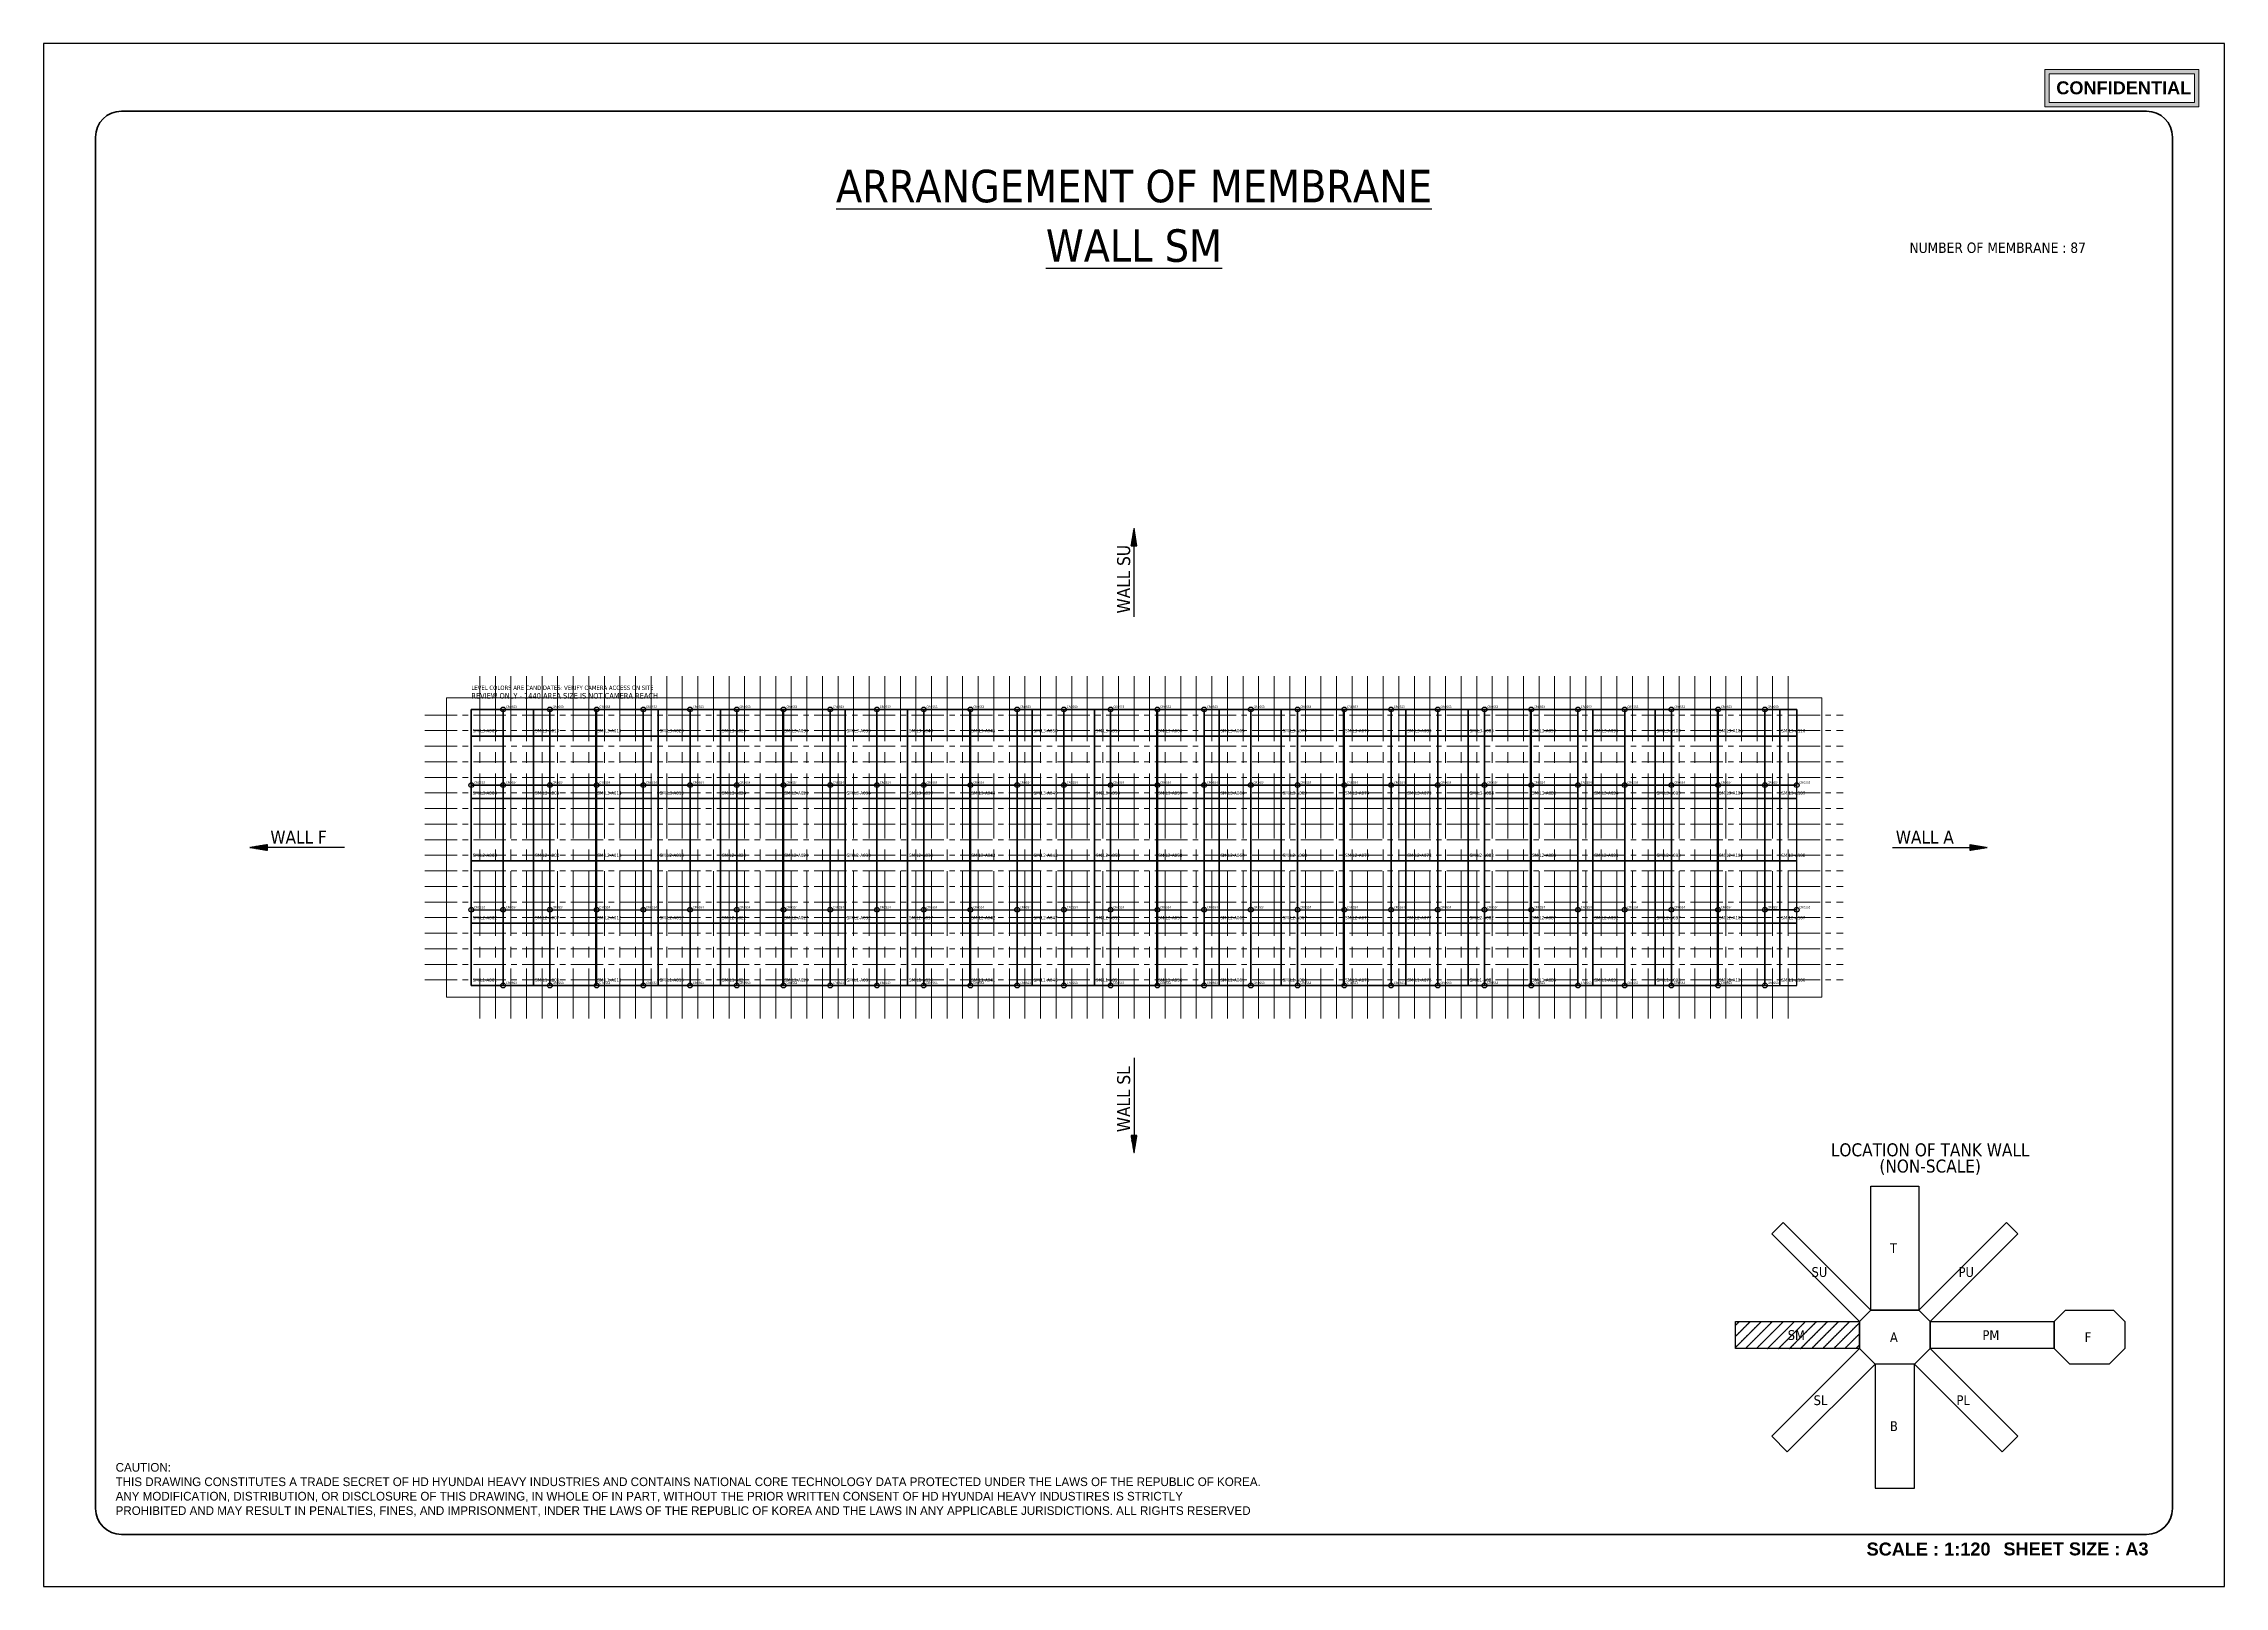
# Model space of a CAD drawing. Extents: x 0 to 50400, y 0 to 35640.
import ezdxf
from ezdxf.enums import TextEntityAlignment as Align

# ---------------------------------------------------------------- set-up
doc = ezdxf.new("R2010")
doc.units = 0
doc.linetypes.add('CENTER2', pattern=[225, 150, -25, 25, -25])
for name, color, linetype, lineweight in [('ACS_AREA_L1', 4, 'Continuous', 25), ('ACS_AREA_L2', 2, 'Continuous', 25), ('ACS_AREA_L3', 6, 'Continuous', 25), ('ACS_CROSS3', 200, 'Continuous', 25), ('ACS_CROSS4', 206, 'Continuous', 25), ('ACS_LABEL', 7, 'Continuous', 25), ('ACS_LINE_H', 30, 'Continuous', 25), ('ACS_LINE_V', 30, 'Continuous', 25), ('ACS_VERIFY', 1, 'Continuous', 25), ('KC-2B HHITABLE', 253, 'Continuous', 25), ('KC-2B Membrane Sheet', 181, 'Continuous', 25), ('KC-2B Membrane Sheet UM', 181, 'Continuous', 25), ('KC-2B Non Scale View', 253, 'Continuous', 25), ('KC-2B Note', 2, 'Continuous', 25), ('KC-2B Steel Wall', 7, 'Continuous', 20), ('KC-2B Wall Name', 3, 'Continuous', 25)]:
    doc.layers.add(name, color=color, linetype=linetype, lineweight=lineweight)
doc.layers.add('MULTI-PLOT-AREA', color=2, linetype='Continuous', plot=False)
doc.layers.add('New Scale Title', color=7, linetype='Continuous')
doc.styles.add('arial', font='arialbd.ttf')
doc.styles.add('Default', font='tahoma.ttf')

# ---------------------------------------------------------------- blocks, each defined once
blk = doc.blocks.new('MULTI-PLOT-AREA')
at = {"layer": 'MULTI-PLOT-AREA'}
blk.add_lwpolyline([(0, 0), (1, 0), (1, 1), (0, 1)], close=True, dxfattribs=at)

msp = doc.modelspace()

# ---------------------------------------------------------------- hatches: boundary and pattern name
at = {"layer": 'KC-2B Non Scale View', "extrusion": (0, 0, -1)}
h = msp.add_hatch(dxfattribs=at)
h.set_pattern_fill('WALLCHECK', color=256, scale=0.090198, angle=90, style=0, pattern_type=2)
h.set_pattern_definition([(135, (546783.48, 5135.06), (-127.55985, -127.55985), [9.0198437, -0.0090198])])
h.paths.add_polyline_path([(-41967, 5494), (-39100, 5494), (-39100, 6117), (-41967, 6117)])
at = {"layer": 'KC-2B Wall Name'}
h = msp.add_hatch(dxfattribs=at)
h.set_pattern_fill('SLOPELINE', color=256, scale=0.75, style=0, pattern_type=2)
h.set_pattern_definition([(45, (13995.05, 15997.95954), (-0.530330086, 0.530330086), [75, -0.075])])
h.paths.add_polyline_path([(25133, 24039), (25267, 24039), (25200, 24436)])
at = {"layer": 'KC-2B Wall Name', "extrusion": (0, 0, -1)}
h = msp.add_hatch(dxfattribs=at)
h.set_pattern_fill('SLOPELINE', color=256, scale=0.75, angle=90, style=0, pattern_type=2)
h.set_pattern_definition([(135, (509800.0271, 14910.1), (-0.5303300859, -0.5303300859), [75, -0.075])])
h.paths.add_polyline_path([(-5166, 17137), (-5166, 17003), (-4768, 17070)])
h = msp.add_hatch(dxfattribs=at)
h.set_pattern_fill('SLOPELINE', color=256, scale=0.75, angle=90, style=0, pattern_type=2)
h.set_pattern_definition([(135, (500553.9903, 14910.1), (-0.5303300859, -0.5303300859), [75, -0.075])])
h.paths.add_polyline_path([(-44521, 17003), (-44521, 17137), (-44918, 17070)])
at = {"layer": 'KC-2B Wall Name'}
h = msp.add_hatch(dxfattribs=at)
h.set_pattern_fill('SLOPELINE', color=256, scale=0.75, style=0, pattern_type=2)
h.set_pattern_definition([(45, (13995.05, 14138.4446), (-0.530330086, 0.530330086), [75, -0.075])])
h.paths.add_polyline_path([(25267, 10418), (25133, 10418), (25200, 10020)])
at = {"layer": 'New Scale Title', "lineweight": 5, "true_color": 0xff0000}
h = msp.add_hatch(color=1, dxfattribs=at)
h.dxf.hatch_style = 1
h.paths.add_polyline_path([(49813, 35045), (46249, 35045), (46249, 34181), (49813, 34181)])
h.paths.add_polyline_path([(46351, 34283), (46351, 34943), (49711, 34943), (49711, 34283)], flags=16)
h.paths.add_polyline_path([(46420, 34300), (49690, 34300), (49690, 34918), (46420, 34918)], flags=8)

# ---------------------------------------------------------------- linework, layer by layer
at = {"layer": 'ACS_AREA_L1'}
for points in [[(9885, 13881), (11325, 13881), (11325, 15321), (9885, 15321)], [(11325, 13881), (12765, 13881), (12765, 15321), (11325, 15321)], [(12765, 13881), (14205, 13881), (14205, 15321), (12765, 15321)], [(14205, 13881), (15645, 13881), (15645, 15321), (14205, 15321)], [(15645, 13881), (17085, 13881), (17085, 15321), (15645, 15321)], [(17085, 13881), (18525, 13881), (18525, 15321), (17085, 15321)], [(18525, 13881), (19965, 13881), (19965, 15321), (18525, 15321)], [(19965, 13881), (21405, 13881), (21405, 15321), (19965, 15321)], [(21405, 13881), (22845, 13881), (22845, 15321), (21405, 15321)], [(22845, 13881), (24285, 13881), (24285, 15321), (22845, 15321)], [(24285, 13881), (25725, 13881), (25725, 15321), (24285, 15321)], [(25725, 13881), (27165, 13881), (27165, 15321), (25725, 15321)], [(27165, 13881), (28605, 13881), (28605, 15321), (27165, 15321)], [(28605, 13881), (30045, 13881), (30045, 15321), (28605, 15321)], [(30045, 13881), (31485, 13881), (31485, 15321), (30045, 15321)], [(31485, 13881), (32925, 13881), (32925, 15321), (31485, 15321)], [(32925, 13881), (34365, 13881), (34365, 15321), (32925, 15321)], [(34365, 13881), (35805, 13881), (35805, 15321), (34365, 15321)], [(35805, 13881), (37245, 13881), (37245, 15321), (35805, 15321)], [(37245, 13881), (38685, 13881), (38685, 15321), (37245, 15321)], [(38685, 13881), (40125, 13881), (40125, 15321), (38685, 15321)], [(40125, 13881), (40515, 13881), (40515, 15321), (40125, 15321)]]:
    msp.add_lwpolyline(points, close=True, dxfattribs=at)
at = {"layer": 'ACS_AREA_L2'}
for points in [[(9885, 16761), (11325, 16761), (11325, 18201), (9885, 18201)], [(11325, 16761), (12765, 16761), (12765, 18201), (11325, 18201)], [(12765, 16761), (14205, 16761), (14205, 18201), (12765, 18201)], [(14205, 16761), (15645, 16761), (15645, 18201), (14205, 18201)], [(15645, 16761), (17085, 16761), (17085, 18201), (15645, 18201)], [(17085, 16761), (18525, 16761), (18525, 18201), (17085, 18201)], [(18525, 16761), (19965, 16761), (19965, 18201), (18525, 18201)], [(19965, 16761), (21405, 16761), (21405, 18201), (19965, 18201)], [(21405, 16761), (22845, 16761), (22845, 18201), (21405, 18201)], [(22845, 16761), (24285, 16761), (24285, 18201), (22845, 18201)], [(24285, 16761), (25725, 16761), (25725, 18201), (24285, 18201)], [(25725, 16761), (27165, 16761), (27165, 18201), (25725, 18201)], [(27165, 16761), (28605, 16761), (28605, 18201), (27165, 18201)], [(28605, 16761), (30045, 16761), (30045, 18201), (28605, 18201)], [(30045, 16761), (31485, 16761), (31485, 18201), (30045, 18201)], [(31485, 16761), (32925, 16761), (32925, 18201), (31485, 18201)], [(32925, 16761), (34365, 16761), (34365, 18201), (32925, 18201)], [(34365, 16761), (35805, 16761), (35805, 18201), (34365, 18201)], [(35805, 16761), (37245, 16761), (37245, 18201), (35805, 18201)], [(37245, 16761), (38685, 16761), (38685, 18201), (37245, 18201)], [(38685, 16761), (40125, 16761), (40125, 18201), (38685, 18201)], [(40125, 16761), (40515, 16761), (40515, 18201), (40125, 18201)], [(9885, 15321), (11325, 15321), (11325, 16761), (9885, 16761)], [(11325, 15321), (12765, 15321), (12765, 16761), (11325, 16761)], [(12765, 15321), (14205, 15321), (14205, 16761), (12765, 16761)], [(14205, 15321), (15645, 15321), (15645, 16761), (14205, 16761)], [(15645, 15321), (17085, 15321), (17085, 16761), (15645, 16761)], [(17085, 15321), (18525, 15321), (18525, 16761), (17085, 16761)], [(18525, 15321), (19965, 15321), (19965, 16761), (18525, 16761)], [(19965, 15321), (21405, 15321), (21405, 16761), (19965, 16761)], [(21405, 15321), (22845, 15321), (22845, 16761), (21405, 16761)], [(22845, 15321), (24285, 15321), (24285, 16761), (22845, 16761)], [(24285, 15321), (25725, 15321), (25725, 16761), (24285, 16761)], [(25725, 15321), (27165, 15321), (27165, 16761), (25725, 16761)], [(27165, 15321), (28605, 15321), (28605, 16761), (27165, 16761)], [(28605, 15321), (30045, 15321), (30045, 16761), (28605, 16761)], [(30045, 15321), (31485, 15321), (31485, 16761), (30045, 16761)], [(31485, 15321), (32925, 15321), (32925, 16761), (31485, 16761)], [(32925, 15321), (34365, 15321), (34365, 16761), (32925, 16761)], [(34365, 15321), (35805, 15321), (35805, 16761), (34365, 16761)], [(35805, 15321), (37245, 15321), (37245, 16761), (35805, 16761)], [(37245, 15321), (38685, 15321), (38685, 16761), (37245, 16761)], [(38685, 15321), (40125, 15321), (40125, 16761), (38685, 16761)], [(40125, 15321), (40515, 15321), (40515, 16761), (40125, 16761)]]:
    msp.add_lwpolyline(points, close=True, dxfattribs=at)
at = {"layer": 'ACS_AREA_L3'}
for points in [[(9885, 19641), (11325, 19641), (11325, 20259), (9885, 20259)], [(11325, 19641), (12765, 19641), (12765, 20259), (11325, 20259)], [(12765, 19641), (14205, 19641), (14205, 20259), (12765, 20259)], [(14205, 19641), (15645, 19641), (15645, 20259), (14205, 20259)], [(15645, 19641), (17085, 19641), (17085, 20259), (15645, 20259)], [(17085, 19641), (18525, 19641), (18525, 20259), (17085, 20259)], [(18525, 19641), (19965, 19641), (19965, 20259), (18525, 20259)], [(19965, 19641), (21405, 19641), (21405, 20259), (19965, 20259)], [(21405, 19641), (22845, 19641), (22845, 20259), (21405, 20259)], [(22845, 19641), (24285, 19641), (24285, 20259), (22845, 20259)], [(24285, 19641), (25725, 19641), (25725, 20259), (24285, 20259)], [(25725, 19641), (27165, 19641), (27165, 20259), (25725, 20259)], [(27165, 19641), (28605, 19641), (28605, 20259), (27165, 20259)], [(28605, 19641), (30045, 19641), (30045, 20259), (28605, 20259)], [(30045, 19641), (31485, 19641), (31485, 20259), (30045, 20259)], [(31485, 19641), (32925, 19641), (32925, 20259), (31485, 20259)], [(32925, 19641), (34365, 19641), (34365, 20259), (32925, 20259)], [(34365, 19641), (35805, 19641), (35805, 20259), (34365, 20259)], [(35805, 19641), (37245, 19641), (37245, 20259), (35805, 20259)], [(37245, 19641), (38685, 19641), (38685, 20259), (37245, 20259)], [(38685, 19641), (40125, 19641), (40125, 20259), (38685, 20259)], [(40125, 19641), (40515, 19641), (40515, 20259), (40125, 20259)], [(9885, 18201), (11325, 18201), (11325, 19641), (9885, 19641)], [(11325, 18201), (12765, 18201), (12765, 19641), (11325, 19641)], [(12765, 18201), (14205, 18201), (14205, 19641), (12765, 19641)], [(14205, 18201), (15645, 18201), (15645, 19641), (14205, 19641)], [(15645, 18201), (17085, 18201), (17085, 19641), (15645, 19641)], [(17085, 18201), (18525, 18201), (18525, 19641), (17085, 19641)], [(18525, 18201), (19965, 18201), (19965, 19641), (18525, 19641)], [(19965, 18201), (21405, 18201), (21405, 19641), (19965, 19641)], [(21405, 18201), (22845, 18201), (22845, 19641), (21405, 19641)], [(22845, 18201), (24285, 18201), (24285, 19641), (22845, 19641)], [(24285, 18201), (25725, 18201), (25725, 19641), (24285, 19641)], [(25725, 18201), (27165, 18201), (27165, 19641), (25725, 19641)], [(27165, 18201), (28605, 18201), (28605, 19641), (27165, 19641)], [(28605, 18201), (30045, 18201), (30045, 19641), (28605, 19641)], [(30045, 18201), (31485, 18201), (31485, 19641), (30045, 19641)], [(31485, 18201), (32925, 18201), (32925, 19641), (31485, 19641)], [(32925, 18201), (34365, 18201), (34365, 19641), (32925, 19641)], [(34365, 18201), (35805, 18201), (35805, 19641), (34365, 19641)], [(35805, 18201), (37245, 18201), (37245, 19641), (35805, 19641)], [(37245, 18201), (38685, 18201), (38685, 19641), (37245, 19641)], [(38685, 18201), (40125, 18201), (40125, 19641), (38685, 19641)], [(40125, 18201), (40515, 18201), (40515, 19641), (40125, 19641)]]:
    msp.add_lwpolyline(points, close=True, dxfattribs=at)
at = {"layer": 'ACS_CROSS3'}
for centre in [(10620, 20259), (11700, 20259), (12780, 20259), (13860, 20259), (14940, 20259), (16020, 20259), (17100, 20259), (18180, 20259), (19260, 20259), (20340, 20259), (21420, 20259), (22500, 20259), (23580, 20259), (24660, 20259), (25740, 20259), (26820, 20259), (27900, 20259), (28980, 20259), (30060, 20259), (31140, 20259), (32220, 20259), (33300, 20259), (34380, 20259), (35460, 20259), (36540, 20259), (37620, 20259), (38700, 20259), (39780, 20259), (9885, 18510), (40515, 18510), (9885, 15630), (40515, 15630), (10620, 13881), (11700, 13881), (12780, 13881), (13860, 13881), (14940, 13881), (16020, 13881), (17100, 13881), (18180, 13881), (19260, 13881), (20340, 13881), (21420, 13881), (22500, 13881), (23580, 13881), (24660, 13881), (25740, 13881), (26820, 13881), (27900, 13881), (28980, 13881), (30060, 13881), (31140, 13881), (32220, 13881), (33300, 13881), (34380, 13881), (35460, 13881), (36540, 13881), (37620, 13881), (38700, 13881), (39780, 13881)]:
    msp.add_circle(centre, 55, dxfattribs=at)
at = {"layer": 'ACS_CROSS4'}
for centre in [(10620, 18510), (11700, 18510), (12780, 18510), (13860, 18510), (14940, 18510), (16020, 18510), (17100, 18510), (18180, 18510), (19260, 18510), (20340, 18510), (21420, 18510), (22500, 18510), (23580, 18510), (24660, 18510), (25740, 18510), (26820, 18510), (27900, 18510), (28980, 18510), (30060, 18510), (31140, 18510), (32220, 18510), (33300, 18510), (34380, 18510), (35460, 18510), (36540, 18510), (37620, 18510), (38700, 18510), (39780, 18510), (10620, 15630), (11700, 15630), (12780, 15630), (13860, 15630), (14940, 15630), (16020, 15630), (17100, 15630), (18180, 15630), (19260, 15630), (20340, 15630), (21420, 15630), (22500, 15630), (23580, 15630), (24660, 15630), (25740, 15630), (26820, 15630), (27900, 15630), (28980, 15630), (30060, 15630), (31140, 15630), (32220, 15630), (33300, 15630), (34380, 15630), (35460, 15630), (36540, 15630), (37620, 15630), (38700, 15630), (39780, 15630)]:
    msp.add_circle(centre, 55, dxfattribs=at)
at = {"layer": 'ACS_LINE_H'}
for p, q in [((9885, 20259), (11325, 20259)), ((11325, 20259), (12765, 20259)), ((12765, 20259), (14205, 20259)), ((14205, 20259), (15645, 20259)), ((15645, 20259), (17085, 20259)), ((17085, 20259), (18525, 20259)), ((18525, 20259), (19965, 20259)), ((19965, 20259), (21405, 20259)), ((21405, 20259), (22845, 20259)), ((22845, 20259), (24285, 20259)), ((24285, 20259), (25725, 20259)), ((25725, 20259), (27165, 20259)), ((27165, 20259), (28605, 20259)), ((28605, 20259), (30045, 20259)), ((30045, 20259), (31485, 20259)), ((31485, 20259), (32925, 20259)), ((32925, 20259), (34365, 20259)), ((34365, 20259), (35805, 20259)), ((35805, 20259), (37245, 20259)), ((37245, 20259), (38685, 20259)), ((38685, 20259), (40125, 20259)), ((40125, 20259), (40515, 20259)), ((9885, 18510), (11325, 18510)), ((11325, 18510), (12765, 18510)), ((12765, 18510), (14205, 18510)), ((14205, 18510), (15645, 18510)), ((15645, 18510), (17085, 18510)), ((17085, 18510), (18525, 18510)), ((18525, 18510), (19965, 18510)), ((19965, 18510), (21405, 18510)), ((21405, 18510), (22845, 18510)), ((22845, 18510), (24285, 18510)), ((24285, 18510), (25725, 18510)), ((25725, 18510), (27165, 18510)), ((27165, 18510), (28605, 18510)), ((28605, 18510), (30045, 18510)), ((30045, 18510), (31485, 18510)), ((31485, 18510), (32925, 18510)), ((32925, 18510), (34365, 18510)), ((34365, 18510), (35805, 18510)), ((35805, 18510), (37245, 18510)), ((37245, 18510), (38685, 18510)), ((38685, 18510), (40125, 18510)), ((40125, 18510), (40515, 18510)), ((9885, 15630), (11325, 15630)), ((11325, 15630), (12765, 15630)), ((12765, 15630), (14205, 15630)), ((14205, 15630), (15645, 15630)), ((15645, 15630), (17085, 15630)), ((17085, 15630), (18525, 15630)), ((18525, 15630), (19965, 15630)), ((19965, 15630), (21405, 15630)), ((21405, 15630), (22845, 15630)), ((22845, 15630), (24285, 15630)), ((24285, 15630), (25725, 15630)), ((25725, 15630), (27165, 15630)), ((27165, 15630), (28605, 15630)), ((28605, 15630), (30045, 15630)), ((30045, 15630), (31485, 15630)), ((31485, 15630), (32925, 15630)), ((32925, 15630), (34365, 15630)), ((34365, 15630), (35805, 15630)), ((35805, 15630), (37245, 15630)), ((37245, 15630), (38685, 15630)), ((38685, 15630), (40125, 15630)), ((40125, 15630), (40515, 15630)), ((9885, 13881), (11325, 13881)), ((11325, 13881), (12765, 13881)), ((12765, 13881), (14205, 13881)), ((14205, 13881), (15645, 13881)), ((15645, 13881), (17085, 13881)), ((17085, 13881), (18525, 13881)), ((18525, 13881), (19965, 13881)), ((19965, 13881), (21405, 13881)), ((21405, 13881), (22845, 13881)), ((22845, 13881), (24285, 13881)), ((24285, 13881), (25725, 13881)), ((25725, 13881), (27165, 13881)), ((27165, 13881), (28605, 13881)), ((28605, 13881), (30045, 13881)), ((30045, 13881), (31485, 13881)), ((31485, 13881), (32925, 13881)), ((32925, 13881), (34365, 13881)), ((34365, 13881), (35805, 13881)), ((35805, 13881), (37245, 13881)), ((37245, 13881), (38685, 13881)), ((38685, 13881), (40125, 13881)), ((40125, 13881), (40515, 13881))]:
    msp.add_line(p, q, dxfattribs=at)
at = {"layer": 'ACS_LINE_V'}
for p, q in [((9885, 19641), (9885, 20259)), ((10620, 19641), (10620, 20259)), ((11700, 19641), (11700, 20259)), ((12780, 19641), (12780, 20259)), ((13860, 19641), (13860, 20259)), ((14940, 19641), (14940, 20259)), ((16020, 19641), (16020, 20259)), ((17100, 19641), (17100, 20259)), ((18180, 19641), (18180, 20259)), ((19260, 19641), (19260, 20259)), ((20340, 19641), (20340, 20259)), ((21420, 19641), (21420, 20259)), ((22500, 19641), (22500, 20259)), ((23580, 19641), (23580, 20259)), ((24660, 19641), (24660, 20259)), ((25740, 19641), (25740, 20259)), ((26820, 19641), (26820, 20259)), ((27900, 19641), (27900, 20259)), ((28980, 19641), (28980, 20259)), ((30060, 19641), (30060, 20259)), ((31140, 19641), (31140, 20259)), ((32220, 19641), (32220, 20259)), ((33300, 19641), (33300, 20259)), ((34380, 19641), (34380, 20259)), ((35460, 19641), (35460, 20259)), ((36540, 19641), (36540, 20259)), ((37620, 19641), (37620, 20259)), ((38700, 19641), (38700, 20259)), ((39780, 19641), (39780, 20259)), ((40515, 19641), (40515, 20259)), ((9885, 18201), (9885, 19641)), ((10620, 18201), (10620, 19641)), ((11700, 18201), (11700, 19641)), ((12780, 18201), (12780, 19641)), ((13860, 18201), (13860, 19641)), ((14940, 18201), (14940, 19641)), ((16020, 18201), (16020, 19641)), ((17100, 18201), (17100, 19641)), ((18180, 18201), (18180, 19641)), ((19260, 18201), (19260, 19641)), ((20340, 18201), (20340, 19641)), ((21420, 18201), (21420, 19641)), ((22500, 18201), (22500, 19641)), ((23580, 18201), (23580, 19641)), ((24660, 18201), (24660, 19641)), ((25740, 18201), (25740, 19641)), ((26820, 18201), (26820, 19641)), ((27900, 18201), (27900, 19641)), ((28980, 18201), (28980, 19641)), ((30060, 18201), (30060, 19641)), ((31140, 18201), (31140, 19641)), ((32220, 18201), (32220, 19641)), ((33300, 18201), (33300, 19641)), ((34380, 18201), (34380, 19641)), ((35460, 18201), (35460, 19641)), ((36540, 18201), (36540, 19641)), ((37620, 18201), (37620, 19641)), ((38700, 18201), (38700, 19641)), ((39780, 18201), (39780, 19641)), ((40515, 18201), (40515, 19641)), ((9885, 16761), (9885, 18201)), ((10620, 16761), (10620, 18201)), ((11700, 16761), (11700, 18201)), ((12780, 16761), (12780, 18201)), ((13860, 16761), (13860, 18201)), ((14940, 16761), (14940, 18201)), ((16020, 16761), (16020, 18201)), ((17100, 16761), (17100, 18201)), ((18180, 16761), (18180, 18201)), ((19260, 16761), (19260, 18201)), ((20340, 16761), (20340, 18201)), ((21420, 16761), (21420, 18201)), ((22500, 16761), (22500, 18201)), ((23580, 16761), (23580, 18201)), ((24660, 16761), (24660, 18201)), ((25740, 16761), (25740, 18201)), ((26820, 16761), (26820, 18201)), ((27900, 16761), (27900, 18201)), ((28980, 16761), (28980, 18201)), ((30060, 16761), (30060, 18201)), ((31140, 16761), (31140, 18201)), ((32220, 16761), (32220, 18201)), ((33300, 16761), (33300, 18201)), ((34380, 16761), (34380, 18201)), ((35460, 16761), (35460, 18201)), ((36540, 16761), (36540, 18201)), ((37620, 16761), (37620, 18201)), ((38700, 16761), (38700, 18201)), ((39780, 16761), (39780, 18201)), ((40515, 16761), (40515, 18201)), ((9885, 15321), (9885, 16761)), ((10620, 15321), (10620, 16761)), ((11700, 15321), (11700, 16761)), ((12780, 15321), (12780, 16761)), ((13860, 15321), (13860, 16761)), ((14940, 15321), (14940, 16761)), ((16020, 15321), (16020, 16761)), ((17100, 15321), (17100, 16761)), ((18180, 15321), (18180, 16761)), ((19260, 15321), (19260, 16761)), ((20340, 15321), (20340, 16761)), ((21420, 15321), (21420, 16761)), ((22500, 15321), (22500, 16761)), ((23580, 15321), (23580, 16761)), ((24660, 15321), (24660, 16761)), ((25740, 15321), (25740, 16761)), ((26820, 15321), (26820, 16761)), ((27900, 15321), (27900, 16761)), ((28980, 15321), (28980, 16761)), ((30060, 15321), (30060, 16761)), ((31140, 15321), (31140, 16761)), ((32220, 15321), (32220, 16761)), ((33300, 15321), (33300, 16761)), ((34380, 15321), (34380, 16761)), ((35460, 15321), (35460, 16761)), ((36540, 15321), (36540, 16761)), ((37620, 15321), (37620, 16761)), ((38700, 15321), (38700, 16761)), ((39780, 15321), (39780, 16761)), ((40515, 15321), (40515, 16761)), ((9885, 13881), (9885, 15321)), ((10620, 13881), (10620, 15321)), ((11700, 13881), (11700, 15321)), ((12780, 13881), (12780, 15321)), ((13860, 13881), (13860, 15321)), ((14940, 13881), (14940, 15321)), ((16020, 13881), (16020, 15321)), ((17100, 13881), (17100, 15321)), ((18180, 13881), (18180, 15321)), ((19260, 13881), (19260, 15321)), ((20340, 13881), (20340, 15321)), ((21420, 13881), (21420, 15321)), ((22500, 13881), (22500, 15321)), ((23580, 13881), (23580, 15321)), ((24660, 13881), (24660, 15321)), ((25740, 13881), (25740, 15321)), ((26820, 13881), (26820, 15321)), ((27900, 13881), (27900, 15321)), ((28980, 13881), (28980, 15321)), ((30060, 13881), (30060, 15321)), ((31140, 13881), (31140, 15321)), ((32220, 13881), (32220, 15321)), ((33300, 13881), (33300, 15321)), ((34380, 13881), (34380, 15321)), ((35460, 13881), (35460, 15321)), ((36540, 13881), (36540, 15321)), ((37620, 13881), (37620, 15321)), ((38700, 13881), (38700, 15321)), ((39780, 13881), (39780, 15321)), ((40515, 13881), (40515, 15321))]:
    msp.add_line(p, q, dxfattribs=at)
at = {"layer": 'KC-2B Membrane Sheet'}
for points in [[(11700, 18510), (10620, 18510), (10620, 20259), (11700, 20259), (11700, 18510)], [(12780, 18510), (11700, 18510), (11700, 20259), (12780, 20259), (12780, 18510)], [(13860, 18510), (12780, 18510), (12780, 20259), (13860, 20259), (13860, 18510)], [(14940, 18510), (13860, 18510), (13860, 20259), (14940, 20259), (14940, 18510)], [(16020, 18510), (14940, 18510), (14940, 20259), (16020, 20259), (16020, 18510)], [(17100, 18510), (16020, 18510), (16020, 20259), (17100, 20259), (17100, 18510)], [(18180, 18510), (17100, 18510), (17100, 20259), (18180, 20259), (18180, 18510)], [(19260, 18510), (18180, 18510), (18180, 20259), (19260, 20259), (19260, 18510)], [(20340, 18510), (19260, 18510), (19260, 20259), (20340, 20259), (20340, 18510)], [(21420, 18510), (20340, 18510), (20340, 20259), (21420, 20259), (21420, 18510)], [(22500, 18510), (21420, 18510), (21420, 20259), (22500, 20259), (22500, 18510)], [(23580, 18510), (22500, 18510), (22500, 20259), (23580, 20259), (23580, 18510)], [(24660, 18510), (23580, 18510), (23580, 20259), (24660, 20259), (24660, 18510)], [(25740, 18510), (24660, 18510), (24660, 20259), (25740, 20259), (25740, 18510)], [(26820, 18510), (25740, 18510), (25740, 20259), (26820, 20259), (26820, 18510)], [(27900, 18510), (26820, 18510), (26820, 20259), (27900, 20259), (27900, 18510)], [(28980, 18510), (27900, 18510), (27900, 20259), (28980, 20259), (28980, 18510)], [(30060, 18510), (28980, 18510), (28980, 20259), (30060, 20259), (30060, 18510)], [(31140, 18510), (30060, 18510), (30060, 20259), (31140, 20259), (31140, 18510)], [(32220, 18510), (31140, 18510), (31140, 20259), (32220, 20259), (32220, 18510)], [(33300, 18510), (32220, 18510), (32220, 20259), (33300, 20259), (33300, 18510)], [(34380, 18510), (33300, 18510), (33300, 20259), (34380, 20259), (34380, 18510)], [(35460, 18510), (34380, 18510), (34380, 20259), (35460, 20259), (35460, 18510)], [(36540, 18510), (35460, 18510), (35460, 20259), (36540, 20259), (36540, 18510)], [(37620, 18510), (36540, 18510), (36540, 20259), (37620, 20259), (37620, 18510)], [(38700, 18510), (37620, 18510), (37620, 20259), (38700, 20259), (38700, 18510)], [(39780, 18510), (38700, 18510), (38700, 20259), (39780, 20259), (39780, 18510)], [(40515, 18510), (39780, 18510), (39780, 20259), (40515, 20259), (40515, 18510)], [(9885, 15630), (10620, 15630), (10620, 13881), (9885, 13881), (9885, 15630)], [(10620, 15630), (11700, 15630), (11700, 13881), (10620, 13881), (10620, 15630)], [(11700, 15630), (12780, 15630), (12780, 13881), (11700, 13881), (11700, 15630)], [(12780, 15630), (13860, 15630), (13860, 13881), (12780, 13881), (12780, 15630)], [(13860, 15630), (14940, 15630), (14940, 13881), (13860, 13881), (13860, 15630)], [(14940, 15630), (16020, 15630), (16020, 13881), (14940, 13881), (14940, 15630)], [(16020, 15630), (17100, 15630), (17100, 13881), (16020, 13881), (16020, 15630)], [(17100, 15630), (18180, 15630), (18180, 13881), (17100, 13881), (17100, 15630)], [(18180, 15630), (19260, 15630), (19260, 13881), (18180, 13881), (18180, 15630)], [(19260, 15630), (20340, 15630), (20340, 13881), (19260, 13881), (19260, 15630)], [(20340, 15630), (21420, 15630), (21420, 13881), (20340, 13881), (20340, 15630)], [(21420, 15630), (22500, 15630), (22500, 13881), (21420, 13881), (21420, 15630)], [(22500, 15630), (23580, 15630), (23580, 13881), (22500, 13881), (22500, 15630)], [(23580, 15630), (24660, 15630), (24660, 13881), (23580, 13881), (23580, 15630)], [(24660, 15630), (25740, 15630), (25740, 13881), (24660, 13881), (24660, 15630)], [(25740, 15630), (26820, 15630), (26820, 13881), (25740, 13881), (25740, 15630)], [(26820, 15630), (27900, 15630), (27900, 13881), (26820, 13881), (26820, 15630)], [(27900, 15630), (28980, 15630), (28980, 13881), (27900, 13881), (27900, 15630)], [(28980, 15630), (30060, 15630), (30060, 13881), (28980, 13881), (28980, 15630)], [(30060, 15630), (31140, 15630), (31140, 13881), (30060, 13881), (30060, 15630)], [(31140, 15630), (32220, 15630), (32220, 13881), (31140, 13881), (31140, 15630)], [(32220, 15630), (33300, 15630), (33300, 13881), (32220, 13881), (32220, 15630)], [(33300, 15630), (34380, 15630), (34380, 13881), (33300, 13881), (33300, 15630)], [(34380, 15630), (35460, 15630), (35460, 13881), (34380, 13881), (34380, 15630)], [(35460, 15630), (36540, 15630), (36540, 13881), (35460, 13881), (35460, 15630)], [(36540, 15630), (37620, 15630), (37620, 13881), (36540, 13881), (36540, 15630)], [(37620, 15630), (38700, 15630), (38700, 13881), (37620, 13881), (37620, 15630)], [(38700, 15630), (39780, 15630), (39780, 13881), (38700, 13881), (38700, 15630)], [(40515, 15630), (39780, 15630), (39780, 13881), (40515, 13881), (40515, 15630)]]:
    msp.add_lwpolyline(points, dxfattribs=at)
at = {"layer": 'KC-2B Membrane Sheet UM', "linetype": 'Continuous'}
for p, q in [((9885, 18510), (9885, 15630)), ((10620, 15630), (10620, 18510)), ((10620, 18510), (10620, 15630)), ((11700, 15630), (11700, 18510)), ((11700, 18510), (11700, 15630)), ((12780, 15630), (12780, 18510)), ((12780, 18510), (12780, 15630)), ((13860, 15630), (13860, 18510)), ((13860, 18510), (13860, 15630)), ((14940, 15630), (14940, 18510)), ((14940, 18510), (14940, 15630)), ((16020, 15630), (16020, 18510)), ((16020, 18510), (16020, 15630)), ((17100, 15630), (17100, 18510)), ((17100, 18510), (17100, 15630)), ((18180, 15630), (18180, 18510)), ((18180, 18510), (18180, 15630)), ((19260, 15630), (19260, 18510)), ((19260, 18510), (19260, 15630)), ((20340, 15630), (20340, 18510)), ((20340, 18510), (20340, 15630)), ((21420, 15630), (21420, 18510)), ((21420, 18510), (21420, 15630)), ((22500, 15630), (22500, 18510)), ((22500, 18510), (22500, 15630)), ((23580, 15630), (23580, 18510)), ((23580, 18510), (23580, 15630)), ((24660, 15630), (24660, 18510)), ((24660, 18510), (24660, 15630)), ((25740, 15630), (25740, 18510)), ((25740, 18510), (25740, 15630)), ((26820, 15630), (26820, 18510)), ((26820, 18510), (26820, 15630)), ((27900, 15630), (27900, 18510)), ((27900, 18510), (27900, 15630)), ((28980, 15630), (28980, 18510)), ((28980, 18510), (28980, 15630)), ((30060, 15630), (30060, 18510)), ((30060, 18510), (30060, 15630)), ((31140, 15630), (31140, 18510)), ((31140, 18510), (31140, 15630)), ((32220, 15630), (32220, 18510)), ((32220, 18510), (32220, 15630)), ((33300, 15630), (33300, 18510)), ((33300, 18510), (33300, 15630)), ((34380, 15630), (34380, 18510)), ((34380, 18510), (34380, 15630)), ((35460, 15630), (35460, 18510)), ((35460, 18510), (35460, 15630)), ((36540, 15630), (36540, 18510)), ((36540, 18510), (36540, 15630)), ((37620, 15630), (37620, 18510)), ((37620, 18510), (37620, 15630)), ((38700, 15630), (38700, 18510)), ((38700, 18510), (38700, 15630)), ((39780, 15630), (39780, 18510)), ((40515, 18510), (39780, 18510)), ((39780, 18510), (39780, 15630)), ((40515, 15630), (40515, 18510)), ((39780, 15630), (40515, 15630))]:
    msp.add_line(p, q, dxfattribs=at)
at = {"layer": 'KC-2B Membrane Sheet UM'}
msp.add_lwpolyline([(9885, 20259), (10620, 20259), (10620, 18510), (9885, 18510), (9885, 20259)], dxfattribs=at)
at = {"layer": 'KC-2B Non Scale View', "linetype": 'Continuous', "extrusion": (0, 0, -1)}
for points in [[(-42228, 6378), (-42228, 9245), (-43339, 9245), (-43339, 6378)], [(-41967, 6117), (-39940, 8144), (-40201, 8406), (-42228, 6378)], [(-43339, 6378), (-45366, 8406), (-45627, 8144), (-43600, 6117)], [(-41967, 5494), (-39100, 5494), (-39100, 6117), (-41967, 6117)], [(-42326, 5135), (-41967, 5494), (-41967, 6117), (-42228, 6378), (-43339, 6378), (-43600, 6117), (-43600, 5494), (-43241, 5135)], [(-43600, 6117), (-46467, 6117), (-46467, 5494), (-43600, 5494)], [(-46826, 5135), (-46467, 5494), (-46467, 6117), (-46728, 6378), (-47839, 6378), (-48100, 6117), (-48100, 5494), (-47741, 5135)], [(-42326, 5135), (-40298, 3108), (-39940, 3467), (-41967, 5494)], [(-43600, 5494), (-45627, 3467), (-45268, 3108), (-43241, 5135)]]:
    msp.add_lwpolyline(points, close=True, dxfattribs=at)
at = {"layer": 'KC-2B Non Scale View', "linetype": 'Continuous'}
msp.add_lwpolyline([(42326, 5135), (42326, 2268), (43241, 2268), (43241, 5135)], close=True, dxfattribs=at)
at = {"layer": 'KC-2B Steel Wall', "linetype": 'CENTER2', "ltscale": 10}
for p, q in [((10080, 21025), (10080, 13115)), ((10440, 21025), (10440, 13115)), ((10800, 21025), (10800, 13115)), ((11160, 21025), (11160, 13115)), ((11520, 21025), (11520, 13115)), ((11880, 21025), (11880, 13115)), ((12240, 21025), (12240, 13115)), ((12600, 21025), (12600, 13115)), ((12960, 21025), (12960, 13115)), ((13320, 21025), (13320, 13115)), ((13680, 21025), (13680, 13115)), ((14040, 21025), (14040, 13115)), ((14400, 21025), (14400, 13115)), ((14760, 21025), (14760, 13115)), ((15120, 21025), (15120, 13115)), ((15480, 21025), (15480, 13115)), ((15840, 21025), (15840, 13115)), ((16200, 21025), (16200, 13115)), ((16560, 21025), (16560, 13115)), ((16920, 21025), (16920, 13115)), ((17280, 21025), (17280, 13115)), ((17640, 21025), (17640, 13115)), ((18000, 21025), (18000, 13115)), ((18360, 21025), (18360, 13115)), ((18720, 21025), (18720, 13115)), ((19080, 21025), (19080, 13115)), ((19440, 21025), (19440, 13115)), ((19800, 21025), (19800, 13115)), ((20160, 21025), (20160, 13115)), ((20520, 21025), (20520, 13115)), ((20880, 21025), (20880, 13115)), ((21240, 21025), (21240, 13115)), ((21600, 21025), (21600, 13115)), ((21960, 21025), (21960, 13115)), ((22320, 21025), (22320, 13115)), ((22680, 21025), (22680, 13115)), ((23040, 21025), (23040, 13115)), ((23400, 21025), (23400, 13115)), ((23760, 21025), (23760, 13115)), ((24120, 21025), (24120, 13115)), ((24480, 21025), (24480, 13115)), ((24840, 21025), (24840, 13115)), ((25200, 21025), (25200, 13115)), ((25560, 21025), (25560, 13115)), ((25920, 21025), (25920, 13115)), ((26280, 21025), (26280, 13115)), ((26640, 21025), (26640, 13115)), ((27000, 21025), (27000, 13115)), ((27360, 21025), (27360, 13115)), ((27720, 21025), (27720, 13115)), ((28080, 21025), (28080, 13115)), ((28440, 21025), (28440, 13115)), ((28800, 21025), (28800, 13115)), ((29160, 21025), (29160, 13115)), ((29520, 21025), (29520, 13115)), ((29880, 21025), (29880, 13115)), ((30240, 21025), (30240, 13115)), ((30600, 21025), (30600, 13115)), ((30960, 21025), (30960, 13115)), ((31320, 21025), (31320, 13115)), ((31680, 21025), (31680, 13115)), ((32040, 21025), (32040, 13115)), ((32400, 21025), (32400, 13115)), ((32760, 21025), (32760, 13115)), ((33120, 21025), (33120, 13115)), ((33480, 21025), (33480, 13115)), ((33840, 21025), (33840, 13115)), ((34200, 21025), (34200, 13115)), ((34560, 21025), (34560, 13115)), ((34920, 21025), (34920, 13115)), ((35280, 21025), (35280, 13115)), ((35640, 21025), (35640, 13115)), ((36000, 21025), (36000, 13115)), ((36360, 21025), (36360, 13115)), ((36720, 21025), (36720, 13115)), ((37080, 21025), (37080, 13115)), ((37440, 21025), (37440, 13115)), ((37800, 21025), (37800, 13115)), ((38160, 21025), (38160, 13115)), ((38520, 21025), (38520, 13115)), ((38880, 21025), (38880, 13115)), ((39240, 21025), (39240, 13115)), ((39600, 21025), (39600, 13115)), ((39960, 21025), (39960, 13115)), ((40320, 21025), (40320, 13115))]:
    msp.add_line(p, q, dxfattribs=at)
at = {"layer": 'KC-2B Steel Wall', "extrusion": (0, 0, -1)}
for p, q in [((9308, 13615), (9308, 20525)), ((9308, 20525), (41093, 20525)), ((41093, 20525), (41093, 13615)), ((41093, 13615), (9308, 13615))]:
    msp.add_line(p, q, dxfattribs=at)
at = {"layer": 'KC-2B Steel Wall', "linetype": 'CENTER2', "ltscale": 5}
for p, q in [((8808, 20130), (41593, 20130)), ((8808, 19770), (41593, 19770)), ((8808, 19410), (41593, 19410)), ((8808, 19050), (41593, 19050)), ((8808, 18690), (41593, 18690)), ((8808, 18330), (41593, 18330)), ((8808, 17970), (41593, 17970)), ((8808, 17610), (41593, 17610)), ((8808, 17250), (41593, 17250)), ((8808, 16890), (41593, 16890)), ((8808, 16530), (41593, 16530)), ((8808, 16170), (41593, 16170)), ((8808, 15810), (41593, 15810)), ((8808, 15450), (41593, 15450)), ((8808, 15090), (41593, 15090)), ((8808, 14730), (41593, 14730)), ((8808, 14370), (41593, 14370)), ((8808, 14010), (41593, 14010))]:
    msp.add_line(p, q, dxfattribs=at)
at = {"layer": 'KC-2B Wall Name'}
for p, q in [((25200, 22401), (25200, 24191)), ((6955, 17070), (5166, 17070)), ((42731, 17070), (44521, 17070)), ((25200, 12207), (25200, 10418))]:
    msp.add_line(p, q, dxfattribs=at)
for points in [[(25133, 24039), (25267, 24039), (25200, 24436)], [(25267, 10418), (25133, 10418), (25200, 10020)]]:
    msp.add_lwpolyline(points, close=True, dxfattribs=at)
at = {"layer": 'KC-2B Wall Name', "extrusion": (0, 0, -1)}
for points in [[(-5166, 17137), (-5166, 17003), (-4768, 17070)], [(-44521, 17003), (-44521, 17137), (-44918, 17070)]]:
    msp.add_lwpolyline(points, close=True, dxfattribs=at)
at = {"layer": 'New Scale Title', "color": 1, "lineweight": 5, "true_color": 0xff0000}
for p, q in [((46249, 35045), (49813, 35045)), ((46249, 34181), (46249, 35045)), ((46351, 34283), (46351, 34943)), ((46351, 34943), (49711, 34943)), ((49711, 34283), (49711, 34943)), ((49813, 35045), (49813, 34181)), ((49711, 34283), (46351, 34283)), ((49813, 34181), (46249, 34181))]:
    msp.add_line(p, q, dxfattribs=at)
at = {"layer": 'New Scale Title', "color": 7, "linetype": 'Continuous', "lineweight": 40}
for p, q in [((1800, 34080), (48600, 34080)), ((1200, 1800), (1200, 33480)), ((49200, 33480), (49200, 1800)), ((48600, 1200), (1800, 1200))]:
    msp.add_line(p, q, dxfattribs=at)
for centre, start, end in [((1800, 33480), 90, 180), ((48600, 33480), 0, 90), ((1800, 1800), 180, 270), ((48600, 1800), 270, 0), ((48600, 1800), 270, 0)]:
    msp.add_arc(centre, 600, start, end, dxfattribs=at)

# ---------------------------------------------------------------- block references
at = {"layer": 'New Scale Title', "lineweight": 5, "xscale": 50400, "yscale": 35640, "zscale": 1.2}
msp.add_blockref('MULTI-PLOT-AREA', (0, 0), dxfattribs=at)

# ---------------------------------------------------------------- texts
at = {"insert": (1665, 2850), "char_height": 200, "attachment_point": 1}
msp.add_mtext_dynamic_manual_height_columns('CAUTION:\\PTHIS DRAWING CONSTITUTES A TRADE SECRET OF HD HYUNDAI HEAVY INDUSTRIES AND CONTAINS NATIONAL CORE TECHNOLOGY DATA PROTECTED UNDER THE LAWS OF THE REPUBLIC OF KOREA.^JANY MODIFICATION, DISTRIBUTION, OR DISCLOSURE OF THIS DRAWING, IN WHOLE OF IN PART, WITHOUT THE PRIOR WRITTEN CONSENT OF HD HYUNDAI HEAVY INDUSTIRES IS STRICTLY^JPROHIBITED AND MAY RESULT IN PENALTIES, FINES, AND IMPRISONMENT, INDER THE LAWS OF THE REPUBLIC OF KOREA AND THE LAWS IN ANY APPLICABLE JURISDICTIONS. ALL RIGHTS RESERVED', width=552900.89, gutter_width=16936, heights=[-1233], dxfattribs=at)
at = {"layer": 'ACS_CROSS3', "style": 'Default'}
for p in [(10685, 20294), (11765, 20294), (12845, 20294), (13925, 20294), (15005, 20294), (16085, 20294), (17165, 20294), (18245, 20294), (19325, 20294), (20405, 20294), (21485, 20294), (22565, 20294), (23645, 20294), (24725, 20294), (25805, 20294), (26885, 20294), (27965, 20294), (29045, 20294), (30125, 20294), (31205, 20294), (32285, 20294), (33365, 20294), (34445, 20294), (35525, 20294), (36605, 20294), (37685, 20294), (38765, 20294), (39845, 20294), (9950, 18545), (40580, 18545), (9950, 15665), (40580, 15665), (10685, 13916), (11765, 13916), (12845, 13916), (13925, 13916), (15005, 13916), (16085, 13916), (17165, 13916), (18245, 13916), (19325, 13916), (20405, 13916), (21485, 13916), (22565, 13916), (23645, 13916), (24725, 13916), (25805, 13916), (26885, 13916), (27965, 13916), (29045, 13916), (30125, 13916), (31205, 13916), (32285, 13916), (33365, 13916), (34445, 13916), (35525, 13916), (36605, 13916), (37685, 13916), (38765, 13916), (39845, 13916)]:
    msp.add_text('CROSS3', height=50, dxfattribs=at).set_placement(p)
at = {"layer": 'ACS_CROSS4', "style": 'Default'}
for p in [(10685, 18545), (11765, 18545), (12845, 18545), (13925, 18545), (15005, 18545), (16085, 18545), (17165, 18545), (18245, 18545), (19325, 18545), (20405, 18545), (21485, 18545), (22565, 18545), (23645, 18545), (24725, 18545), (25805, 18545), (26885, 18545), (27965, 18545), (29045, 18545), (30125, 18545), (31205, 18545), (32285, 18545), (33365, 18545), (34445, 18545), (35525, 18545), (36605, 18545), (37685, 18545), (38765, 18545), (39845, 18545), (10685, 15665), (11765, 15665), (12845, 15665), (13925, 15665), (15005, 15665), (16085, 15665), (17165, 15665), (18245, 15665), (19325, 15665), (20405, 15665), (21485, 15665), (22565, 15665), (23645, 15665), (24725, 15665), (25805, 15665), (26885, 15665), (27965, 15665), (29045, 15665), (30125, 15665), (31205, 15665), (32285, 15665), (33365, 15665), (34445, 15665), (35525, 15665), (36605, 15665), (37685, 15665), (38765, 15665), (39845, 15665)]:
    msp.add_text('CROSS4', height=50, dxfattribs=at).set_placement(p)
at = {"layer": 'ACS_LABEL', "style": 'Default'}
for s, p in [('SM-L3-A005', (9920, 19731)), ('SM-L3-A010', (11360, 19731)), ('SM-L3-A015', (12800, 19731)), ('SM-L3-A020', (14240, 19731)), ('SM-L3-A025', (15680, 19731)), ('SM-L3-A030', (17120, 19731)), ('SM-L3-A035', (18560, 19731)), ('SM-L3-A040', (20000, 19731)), ('SM-L3-A045', (21440, 19731)), ('SM-L3-A050', (22880, 19731)), ('SM-L3-A055', (24320, 19731)), ('SM-L3-A060', (25760, 19731)), ('SM-L3-A065', (27200, 19731)), ('SM-L3-A070', (28640, 19731)), ('SM-L3-A075', (30080, 19731)), ('SM-L3-A080', (31520, 19731)), ('SM-L3-A085', (32960, 19731)), ('SM-L3-A090', (34400, 19731)), ('SM-L3-A095', (35840, 19731)), ('SM-L3-A100', (37280, 19731)), ('SM-L3-A105', (38720, 19731)), ('SM-L3-A110', (40160, 19731)), ('SM-L3-A004', (9920, 18291)), ('SM-L3-A009', (11360, 18291)), ('SM-L3-A014', (12800, 18291)), ('SM-L3-A019', (14240, 18291)), ('SM-L3-A024', (15680, 18291)), ('SM-L3-A029', (17120, 18291)), ('SM-L3-A034', (18560, 18291)), ('SM-L3-A039', (20000, 18291)), ('SM-L3-A044', (21440, 18291)), ('SM-L3-A049', (22880, 18291)), ('SM-L3-A054', (24320, 18291)), ('SM-L3-A059', (25760, 18291)), ('SM-L3-A064', (27200, 18291)), ('SM-L3-A069', (28640, 18291)), ('SM-L3-A074', (30080, 18291)), ('SM-L3-A079', (31520, 18291)), ('SM-L3-A084', (32960, 18291)), ('SM-L3-A089', (34400, 18291)), ('SM-L3-A094', (35840, 18291)), ('SM-L3-A099', (37280, 18291)), ('SM-L3-A104', (38720, 18291)), ('SM-L3-A109', (40160, 18291)), ('SM-L2-A003', (9920, 16851)), ('SM-L2-A008', (11360, 16851)), ('SM-L2-A013', (12800, 16851)), ('SM-L2-A018', (14240, 16851)), ('SM-L2-A023', (15680, 16851)), ('SM-L2-A028', (17120, 16851)), ('SM-L2-A033', (18560, 16851)), ('SM-L2-A038', (20000, 16851)), ('SM-L2-A043', (21440, 16851)), ('SM-L2-A048', (22880, 16851)), ('SM-L2-A053', (24320, 16851)), ('SM-L2-A058', (25760, 16851)), ('SM-L2-A063', (27200, 16851)), ('SM-L2-A068', (28640, 16851)), ('SM-L2-A073', (30080, 16851)), ('SM-L2-A078', (31520, 16851)), ('SM-L2-A083', (32960, 16851)), ('SM-L2-A088', (34400, 16851)), ('SM-L2-A093', (35840, 16851)), ('SM-L2-A098', (37280, 16851)), ('SM-L2-A103', (38720, 16851)), ('SM-L2-A108', (40160, 16851)), ('SM-L2-A002', (9920, 15411)), ('SM-L2-A007', (11360, 15411)), ('SM-L2-A012', (12800, 15411)), ('SM-L2-A017', (14240, 15411)), ('SM-L2-A022', (15680, 15411)), ('SM-L2-A027', (17120, 15411)), ('SM-L2-A032', (18560, 15411)), ('SM-L2-A037', (20000, 15411)), ('SM-L2-A042', (21440, 15411)), ('SM-L2-A047', (22880, 15411)), ('SM-L2-A052', (24320, 15411)), ('SM-L2-A057', (25760, 15411)), ('SM-L2-A062', (27200, 15411)), ('SM-L2-A067', (28640, 15411)), ('SM-L2-A072', (30080, 15411)), ('SM-L2-A077', (31520, 15411)), ('SM-L2-A082', (32960, 15411)), ('SM-L2-A087', (34400, 15411)), ('SM-L2-A092', (35840, 15411)), ('SM-L2-A097', (37280, 15411)), ('SM-L2-A102', (38720, 15411)), ('SM-L2-A107', (40160, 15411)), ('SM-L1-A001', (9920, 13971)), ('SM-L1-A006', (11360, 13971)), ('SM-L1-A011', (12800, 13971)), ('SM-L1-A016', (14240, 13971)), ('SM-L1-A021', (15680, 13971)), ('SM-L1-A026', (17120, 13971)), ('SM-L1-A031', (18560, 13971)), ('SM-L1-A036', (20000, 13971)), ('SM-L1-A041', (21440, 13971)), ('SM-L1-A046', (22880, 13971)), ('SM-L1-A051', (24320, 13971)), ('SM-L1-A056', (25760, 13971)), ('SM-L1-A061', (27200, 13971)), ('SM-L1-A066', (28640, 13971)), ('SM-L1-A071', (30080, 13971)), ('SM-L1-A076', (31520, 13971)), ('SM-L1-A081', (32960, 13971)), ('SM-L1-A086', (34400, 13971)), ('SM-L1-A091', (35840, 13971)), ('SM-L1-A096', (37280, 13971)), ('SM-L1-A101', (38720, 13971)), ('SM-L1-A106', (40160, 13971))]:
    msp.add_text(s, height=75, dxfattribs=at).set_placement(p)
at = {"layer": 'ACS_VERIFY', "style": 'Default'}
for s, height, p in [('LEVEL COLORS ARE CANDIDATES: VERIFY CAMERA ACCESS ON SITE', 100, (9885, 20709)), ('REVIEW ONLY - 1440 AREA SIZE IS NOT CAMERA REACH', 130, (9885, 20509))]:
    msp.add_text(s, height=height, dxfattribs=at).set_placement(p)
at = {"layer": 'KC-2B HHITABLE', "style": 'Default'}
msp.add_text('NUMBER OF MEMBRANE : 87', height=240, dxfattribs=at).set_placement((45161, 30925), align=Align.MIDDLE_CENTER)
at = {"layer": 'KC-2B Non Scale View', "style": 'Default'}
for s, p in [('LOCATION OF TANK WALL', (43600, 9845)), ('(NON-SCALE)', (43600, 9470))]:
    msp.add_text(s, height=300, dxfattribs=at).set_placement(p, align=Align.BOTTOM_CENTER)
for s, height, p in [('T', 225, (42671, 7699)), ('SU', 225.5, (40859, 7149)), ('PU', 225.5, (44257, 7149)), ('SM', 225.5, (40308, 5693)), ('A', 225, (42671, 5644)), ('PM', 225.5, (44808, 5693)), ('F', 225, (47171, 5644)), ('SL', 225.5, (40907, 4188)), ('PL', 225.5, (44209, 4188)), ('B', 225, (42671, 3589))]:
    msp.add_text(s, height=height, dxfattribs=at).set_placement(p)
at = {"layer": 'KC-2B Note', "style": 'Default'}
for s, p in [('%%UARRANGEMENT OF MEMBRANE', (25200, 31750)), ('%%UWALL SM', (25200, 30375))]:
    msp.add_text(s, height=750, dxfattribs=at).set_placement(p, align=Align.BOTTOM_CENTER)
at = {"layer": 'KC-2B Wall Name', "style": 'Default'}
for s, p in [('WALL SU', (25200, 22476)), ('WALL SL', (25200, 10493))]:
    msp.add_text(s, height=300, rotation=90, dxfattribs=at).set_placement(p, align=Align.BOTTOM_LEFT)
for s, p in [('WALL F', (5241, 17070)), ('WALL A', (42806, 17070))]:
    msp.add_text(s, height=300, dxfattribs=at).set_placement(p, align=Align.BOTTOM_LEFT)
at = {"layer": 'New Scale Title', "color": 1, "lineweight": 5, "true_color": 0xff0000, "insert": (46515, 34769), "char_height": 300, "attachment_point": 1, "style": 'arial'}
msp.add_mtext_dynamic_manual_height_columns('{\\fArial|b1|i0|c129|p34;CONFIDENTIAL}', width=265200, gutter_width=8226000, heights=[-310], dxfattribs=at)
at = {"layer": 'New Scale Title', "color": 2, "insert": (42131, 1012), "char_height": 300, "attachment_point": 1, "style": 'arial'}
msp.add_mtext('SCALE : 1:120', dxfattribs=at)
at = {"layer": 'New Scale Title', "color": 2, "insert": (45294, 1016), "char_height": 300, "width": 3389.56, "attachment_point": 1, "style": 'arial'}
msp.add_mtext('SHEET SIZE : A3', dxfattribs=at)

doc.saveas('drawing.dxf')
